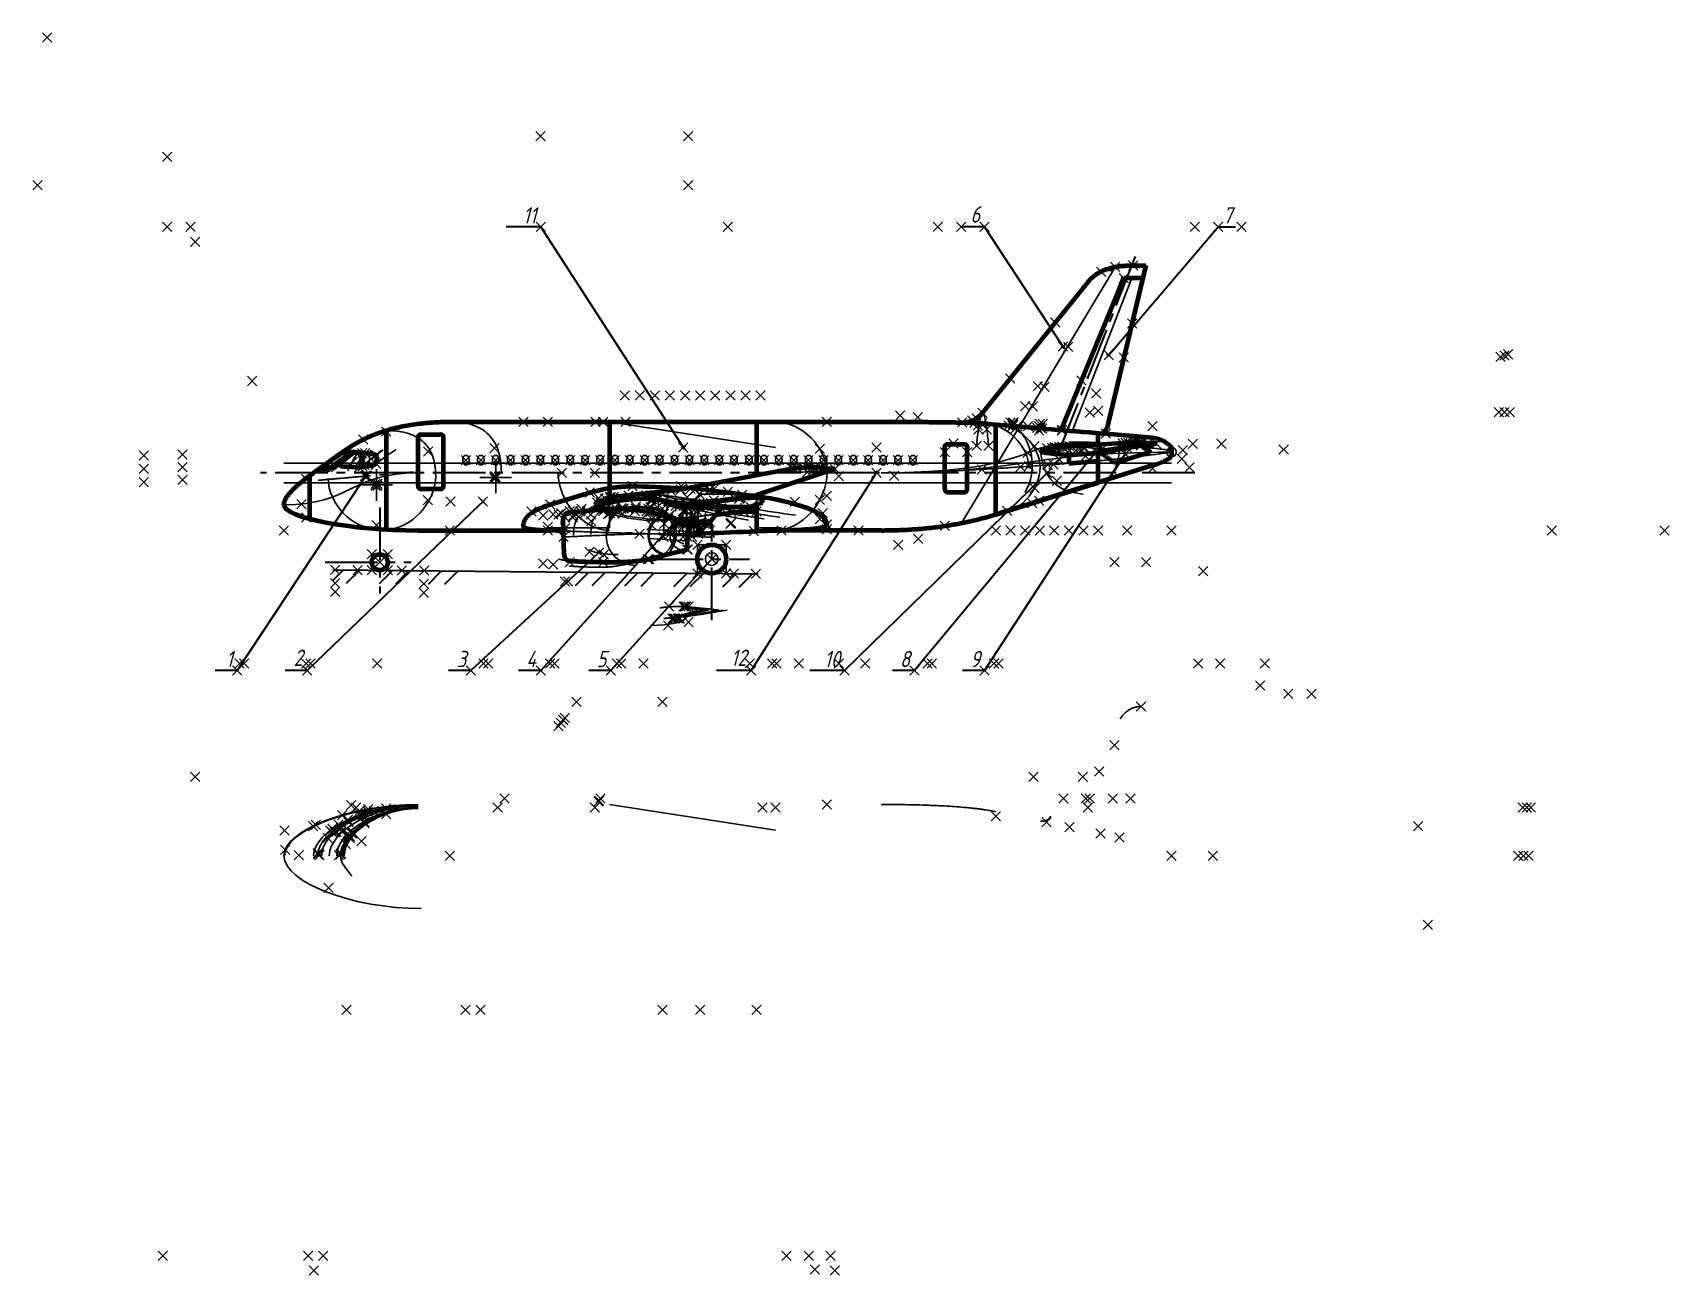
# Model space of a CAD drawing. Header units: inches. Extents: x -54 to 297, y -160 to 107.
import ezdxf
from ezdxf import colors
from ezdxf.entities.mleader import LeaderData, LeaderLine
from ezdxf.math import Vec2, Vec3

# ---------------------------------------------------------------- set-up
doc = ezdxf.new("R2010")
doc.units = ezdxf.units.IN
doc.header["$MEASUREMENT"] = 0
doc.header["$PDMODE"] = 3
doc.header["$PDSIZE"] = -1
doc.linetypes.add('CENTER2', pattern=[1.125, 0.75, -0.125, 0.125, -0.125])
for name, color, linetype, plot in [('__Layer1__', 1, 'Continuous', False), ('__Layer2__', 2, 'Continuous', False), ('__Layer3__', 3, 'Continuous', False), ('__Layer4__', 4, 'Continuous', False), ('__Layer5__', 6, 'Continuous', False), ('__Layer6__', 7, 'Continuous', False)]:
    doc.layers.add(name, color=color, linetype=linetype, plot=plot)
doc.layers.add('Layer4', color=4, linetype='Continuous', lineweight=30)
doc.layers.add('Layer5', color=6, linetype='Continuous', lineweight=70)
doc.styles.add('style1', font='gost.shx', dxfattribs={"oblique": 15, "height": 3.5})

# ---------------------------------------------------------------- blocks, each defined once
blk = doc.blocks.new('*U22')
at = {"layer": 'Layer4', "color": 0, "linetype": 'CENTER2', "ltscale": 15, "transparency": 16777216}
blk.add_line((100, 0), (-100, 0), dxfattribs=at)
blk = doc.blocks.new('108_121_120_119_117_116_113_75_45__33__26_1__22__18__Drawing1__201910110942\xa0— копия__201910111819\xa0— копия 11')
at = {"layer": 'Layer4'}
for p, q in [((-1.5, 0), (0.5, 0)), ((0, 0.5), (0, -0.5))]:
    blk.add_line(p, q, dxfattribs=at)
blk = doc.blocks.new('*U23')
at = {"layer": 'Layer4', "color": 0, "linetype": 'CENTER2', "ltscale": 15, "transparency": 16777216}
blk.add_line((-10.18, -0.89), (10.18, 0.89), dxfattribs=at)
blk = doc.blocks.new('*U24')
at = {"layer": 'Layer4', "color": 0, "linetype": 'CENTER2', "ltscale": 15, "transparency": 16777216}
blk.add_line((0, 11.71), (0, -6.71), dxfattribs=at)
blk = doc.blocks.new('*U25')
at = {"layer": 'Layer4', "color": 0, "linetype": 'CENTER2', "ltscale": 15, "transparency": 16777216}
blk.add_line((-11.71, 0), (6.71, 0), dxfattribs=at)
blk = doc.blocks.new('*U26')
at = {"layer": 'Layer4', "color": 0, "linetype": 'CENTER2', "ltscale": 15, "transparency": 16777216}
blk.add_line((0, -13.08), (0, 8.08), dxfattribs=at)
blk = doc.blocks.new('*U27')
at = {"layer": 'Layer4', "color": 0, "linetype": 'CENTER2', "ltscale": 15, "transparency": 16777216}
blk.add_line((-13.08, 0), (8.08, 0), dxfattribs=at)
blk = doc.blocks.new('*U28')
at = {"layer": 'Layer4', "color": 0, "linetype": 'CENTER2', "ltscale": 15, "transparency": 16777216}
blk.add_line((-8.19, -20.96), (8.19, 20.96), dxfattribs=at)
blk = doc.blocks.new('*U29')
at = {"layer": 'Layer4', "color": 0, "linetype": 'CENTER2', "ltscale": 15, "transparency": 16777216}
blk.add_line((9.26, 1.44), (-9.26, -1.44), dxfattribs=at)
blk = doc.blocks.new('*U30')
at = {"layer": 'Layer4', "color": 0, "linetype": 'CENTER2', "ltscale": 15, "transparency": 16777216}
blk.add_line((9.11, -0.5), (-9.11, 0.5), dxfattribs=at)

msp = doc.modelspace()

# ---------------------------------------------------------------- hatches: boundary and pattern name
at = {"layer": 'Layer4'}
h = msp.add_hatch(dxfattribs=at)
h.set_pattern_fill('GOST_GLASS', color=256, scale=0.76)
h.set_pattern_definition([(45, (0, 0), (6.4488, -7e-16), [3.8, -5.32]), (45, (1.612, 0), (6.4488, -7e-16), [1.52, -7.6]), (45, (0, 1.612), (6.4488, -7e-16), [1.52, -7.6])])
edge = h.paths.add_edge_path()
edge.add_spline(control_points=[(11.23, 13.88), (11.56, 14.2), (12.5, 15.12), (13.48, 16), (14.12, 16.56)], knot_values=[0.890046, 0.890046, 0.890046, 0.890046, 1.547733, 2.744809, 2.744809, 2.744809, 2.744809], degree=3, periodic=0)
edge.add_spline(control_points=[(14.12, 16.56), (14.18, 16.65), (14.3, 16.85), (14.04, 16.86), (13.9, 16.87)], knot_values=[0, 0, 0, 0, 0.343523, 0.729235, 0.729235, 0.729235, 0.729235], degree=3, periodic=0)
edge.add_spline(control_points=[(13.9, 16.87), (13.65, 16.84), (13.01, 16.75), (12.48, 16.58), (12.15, 16.47)], knot_values=[0.453515, 0.453515, 0.453515, 0.453515, 1.008629, 1.867633, 1.867633, 1.867633, 1.867633], degree=3, periodic=0)
edge.add_spline(control_points=[(12.15, 16.47), (12.13, 16.46), (12.07, 16.43), (11.88, 16.3), (11.75, 16.2)], knot_values=[0, 0, 0, 0, 0.195764, 0.633423, 0.633423, 0.633423, 0.633423], degree=3, periodic=0)
edge.add_spline(control_points=[(11.75, 16.2), (11.08, 15.72), (9.72, 14.75), (8.34, 13.76), (7.64, 13.27)], knot_values=[0.662938, 0.662938, 0.662938, 0.662938, 1.740042, 2.81465, 2.81465, 2.81465, 2.81465], degree=3, periodic=0)
edge.add_line((7.64, 13.27), (7.4, 13.09))
edge.add_spline(control_points=[(7.5, 13.17), (7.42, 13.11), (7.3, 13.02), (7.26, 12.97), (7.24, 12.95)], knot_values=[0.161047, 0.161047, 0.161047, 0.161047, 0.441314, 0.66475, 0.66475, 0.66475, 0.66475], degree=3, periodic=0)
edge.add_spline(control_points=[(7.24, 12.95), (7.28, 12.95), (7.44, 12.96), (7.75, 12.98), (7.97, 12.99)], knot_values=[0.094123, 0.094123, 0.094123, 0.094123, 0.378273, 1.031145, 1.031145, 1.031145, 1.031145], degree=3, periodic=0)
edge.add_spline(control_points=[(7.97, 12.99), (8.41, 13.11), (9.3, 13.35), (10.36, 13.56), (10.9, 13.67)], knot_values=[0.098434, 0.098434, 0.098434, 0.098434, 1.111224, 2.146381, 2.146381, 2.146381, 2.146381], degree=3, periodic=0)
edge.add_spline(control_points=[(10.9, 13.67), (10.95, 13.69), (11.07, 13.74), (11.18, 13.83), (11.23, 13.88)], knot_values=[0, 0, 0, 0, 0.298428, 0.615159, 0.615159, 0.615159, 0.615159], degree=3, periodic=0)
edge = h.paths.add_edge_path()
edge.add_spline(control_points=[(16.26, 13.81), (16.33, 14.22), (16.48, 15.01), (16.69, 15.8), (16.8, 16.19)], knot_values=[0.544972, 0.544972, 0.544972, 0.544972, 1.257167, 1.958203, 1.958203, 1.958203, 1.958203], degree=3, periodic=0)
edge.add_spline(control_points=[(16.8, 16.19), (16.81, 16.32), (16.81, 16.58), (16.57, 16.67), (16.45, 16.71)], knot_values=[0, 0, 0, 0, 1, 2, 2, 2, 2], degree=3, periodic=0)
edge.add_spline(control_points=[(16.45, 16.71), (15.91, 16.76), (15.39, 16.78), (14.88, 16.8)], knot_values=[0.096982, 0.096982, 0.096982, 0.096982, 1.002992, 1.002992, 1.002992, 1.002992], degree=3, periodic=0)
edge.add_spline(control_points=[(14.88, 16.8), (14.82, 16.79), (14.68, 16.77), (14.56, 16.66), (14.5, 16.61)], knot_values=[0, 0, 0, 0, 0.307674, 0.64551, 0.64551, 0.64551, 0.64551], degree=3, periodic=0)
edge.add_spline(control_points=[(14.5, 16.61), (13.86, 16.03), (13.12, 15.36), (12.41, 14.66), (12.31, 14.56)], knot_values=[1.326017, 1.326017, 1.326017, 1.326017, 2.538159, 2.745411, 2.745411, 2.745411, 2.745411], degree=3, periodic=0)
edge.add_spline(control_points=[(12.31, 14.56), (12.15, 14.35), (11.88, 14), (12.08, 13.8), (12.16, 13.71)], knot_values=[0, 0, 0, 0, 0.552374, 0.945741, 0.945741, 0.945741, 0.945741], degree=3, periodic=0)
edge.add_spline(control_points=[(12.16, 13.71), (12.82, 13.7), (14.11, 13.67), (15.25, 13.54), (15.81, 13.48)], knot_values=[0.356319, 0.356319, 0.356319, 0.356319, 1.379758, 2.395766, 2.395766, 2.395766, 2.395766], degree=3, periodic=0)
edge.add_spline(control_points=[(15.81, 13.48), (15.92, 13.49), (16.14, 13.51), (16.22, 13.71), (16.26, 13.81)], knot_values=[0, 0, 0, 0, 1, 2, 2, 2, 2], degree=3, periodic=0)
edge = h.paths.add_edge_path()
edge.add_spline(control_points=[(19.82, 15.87), (19.8, 15.97), (19.76, 16.16), (19.57, 16.23), (19.48, 16.27)], knot_values=[0, 0, 0, 0, 1, 2, 2, 2, 2], degree=3, periodic=0)
edge.add_spline(control_points=[(19.48, 16.27), (18.86, 16.38), (18.25, 16.49), (17.66, 16.57)], knot_values=[1.65389, 1.65389, 1.65389, 1.65389, 2.569735, 2.569735, 2.569735, 2.569735], degree=3, periodic=0)
edge.add_spline(control_points=[(17.66, 16.57), (17.55, 16.56), (17.35, 16.55), (17.25, 16.37), (17.2, 16.27)], knot_values=[0, 0, 0, 0, 1, 2, 2, 2, 2], degree=3, periodic=0)
edge.add_spline(control_points=[(17.2, 16.27), (17.09, 15.86), (16.9, 15.13), (16.76, 14.39), (16.71, 14.06)], knot_values=[0.678222, 0.678222, 0.678222, 0.678222, 1.42059, 1.996456, 1.996456, 1.996456, 1.996456], degree=3, periodic=0)
edge.add_spline(control_points=[(16.71, 14.06), (16.73, 13.92), (16.77, 13.63), (17.06, 13.6), (17.2, 13.59)], knot_values=[0, 0, 0, 0, 1, 2, 2, 2, 2], degree=3, periodic=0)
edge.add_spline(control_points=[(17.2, 13.59), (17.53, 13.67), (18.29, 13.85), (19.06, 14.03), (19.5, 14.13)], knot_values=[0.412833, 0.412833, 0.412833, 0.412833, 1.08937, 1.982379, 1.982379, 1.982379, 1.982379], degree=3, periodic=0)
edge.add_spline(control_points=[(19.5, 14.13), (19.59, 14.17), (19.77, 14.25), (19.8, 14.44), (19.82, 14.53)], knot_values=[0, 0, 0, 0, 1, 2, 2, 2, 2], degree=3, periodic=0)
edge.add_line((19.82, 14.53), (19.82, 15.87))
h = msp.add_hatch(dxfattribs=at)
h.set_pattern_fill('ANSI32', color=256, scale=20)
h.paths.add_polyline_path([(40.5, -8.74), (10.49, -8.45), (10.46, -11.3), (40.48, -11.59)])
h = msp.add_hatch(dxfattribs=at)
h.set_pattern_fill('ANSI32', color=256, scale=20)
h.paths.add_polyline_path([(101.55, -9.32), (61.55, -8.94), (61.53, -11.79), (101.53, -12.17)])

# ---------------------------------------------------------------- linework, layer by layer
at = {"layer": '__Layer1__'}
for p, q in [((168.18, 17.94), (169.5, 18.03)), ((19.82, 16.21), (19.82, 14.2)), ((45.34, 14.74), (45.34, 7.96)), ((41.94, 11.35), (48.73, 11.35)), ((69.71, 7.06), (69.71, 0.53)), ((89.48, 7.75), (101.23, 7.75)), ((69.77, 3.65), (70.6, 3.82)), ((87.34, 6.65), (88.14, 6.65)), ((56.49, 0.53), (56.49, 0)), ((106.52, 0), (106.52, 0.53))]:
    msp.add_line(p, q, dxfattribs=at)
for centre, radius, start, end in [((75.36, -1.14), 6.37, 90, 270), ((86.44, -1.23), 3.05, 356.8779, 176.8779)]:
    msp.add_arc(centre, radius, start, end, dxfattribs=at)
for points, degree in [([(35.54, 23.24), (46.55, 23.24), (46.55, 12.3)], 2), ([(161.92, 17.09), (161.92, 17.51), (165.05, 17.94), (168.18, 17.94)], 3), ([(179, 18.43), (179.95, 18.51), (181.24, 18.54)], 2), ([(14.72, 16.81), (15.44, 16.78), (16.16, 16.75), (16.94, 16.66)], 3), ([(17.3, 16.62), (18.1, 16.52), (18.96, 16.36), (19.82, 16.21)], 3), ([(38.27, 15.04), (38.27, 14.01), (38.96, 14.01)], 2), ([(39.64, 15.04), (39.64, 16.06), (38.96, 16.06)], 2), ([(41.46, 15.04), (41.46, 14.01), (42.15, 14.01)], 2), ([(42.83, 15.04), (42.83, 16.06), (42.15, 16.06)], 2), ([(44.65, 15.04), (44.65, 14.01), (45.34, 14.01)], 2), ([(46.02, 15.04), (46.02, 16.06), (45.34, 16.06)], 2), ([(47.84, 15.04), (47.84, 16.06), (48.53, 16.06)], 2), ([(49.21, 15.04), (49.21, 14.01), (48.53, 14.01)], 2), ([(51.03, 15.04), (51.03, 16.06), (51.71, 16.06)], 2), ([(52.4, 15.04), (52.4, 14.01), (51.71, 14.01)], 2), ([(54.22, 15.04), (54.22, 16.06), (54.9, 16.06)], 2), ([(55.59, 15.04), (55.59, 14.01), (54.9, 14.01)], 2), ([(57.41, 15.04), (57.41, 14.01), (58.09, 14.01)], 2), ([(58.78, 15.04), (58.78, 16.06), (58.09, 16.06)], 2), ([(60.6, 15.04), (60.6, 14.01), (61.28, 14.01)], 2), ([(61.97, 15.04), (61.97, 16.06), (61.28, 16.06)], 2), ([(63.79, 15.04), (63.79, 14.01), (64.47, 14.01)], 2), ([(65.16, 15.04), (65.16, 16.06), (64.47, 16.06)], 2), ([(66.98, 15.04), (66.98, 14.01), (67.66, 14.01)], 2), ([(68.35, 15.04), (68.35, 16.06), (67.66, 16.06)], 2), ([(70.17, 15.04), (70.17, 14.01), (70.85, 14.01)], 2), ([(71.53, 15.04), (71.53, 16.06), (70.85, 16.06)], 2), ([(73.36, 15.04), (73.36, 16.06), (74.04, 16.06)], 2), ([(74.72, 15.04), (74.72, 14.01), (74.04, 14.01)], 2), ([(76.55, 15.04), (76.55, 16.06), (77.23, 16.06)], 2), ([(77.91, 15.04), (77.91, 14.01), (77.23, 14.01)], 2), ([(79.74, 15.04), (79.74, 16.06), (80.42, 16.06)], 2), ([(81.1, 15.04), (81.1, 14.01), (80.42, 14.01)], 2), ([(82.93, 15.04), (82.93, 16.06), (83.61, 16.06)], 2), ([(84.29, 15.04), (84.29, 14.01), (83.61, 14.01)], 2), ([(86.12, 15.04), (86.12, 16.06), (86.8, 16.06)], 2), ([(87.48, 15.04), (87.48, 14.01), (86.8, 14.01)], 2), ([(89.3, 15.04), (89.3, 16.06), (89.99, 16.06)], 2), ([(90.67, 15.04), (90.67, 14.01), (89.99, 14.01)], 2), ([(92.49, 15.04), (92.49, 16.06), (93.18, 16.06)], 2), ([(93.86, 15.04), (93.86, 14.01), (93.18, 14.01)], 2), ([(95.68, 15.04), (95.68, 16.06), (96.37, 16.06)], 2), ([(97.05, 15.04), (97.05, 14.01), (96.37, 14.01)], 2), ([(98.87, 15.04), (98.87, 14.01), (99.56, 14.01)], 2), ([(100.24, 15.04), (100.24, 16.06), (99.56, 16.06)], 2), ([(102.06, 15.04), (102.06, 14.01), (102.75, 14.01)], 2), ([(103.43, 15.04), (103.43, 16.06), (102.75, 16.06)], 2), ([(105.25, 15.04), (105.25, 14.01), (105.94, 14.01)], 2), ([(106.62, 15.04), (106.62, 16.06), (105.94, 16.06)], 2), ([(108.44, 15.04), (108.44, 14.01), (109.12, 14.01)], 2), ([(109.81, 15.04), (109.81, 16.06), (109.12, 16.06)], 2), ([(111.63, 15.04), (111.63, 14.01), (112.31, 14.01)], 2), ([(113, 15.04), (113, 16.06), (112.31, 16.06)], 2), ([(114.82, 15.04), (114.82, 14.01), (115.5, 14.01)], 2), ([(116.19, 15.04), (116.19, 16.06), (115.5, 16.06)], 2), ([(118.01, 15.04), (118.01, 16.06), (118.69, 16.06)], 2), ([(119.38, 15.04), (119.38, 14.01), (118.69, 14.01)], 2), ([(121.2, 15.04), (121.2, 14.01), (121.88, 14.01)], 2), ([(122.57, 15.04), (122.57, 16.06), (121.88, 16.06)], 2), ([(124.39, 15.04), (124.39, 14.01), (125.07, 14.01)], 2), ([(125.76, 15.04), (125.76, 16.06), (125.07, 16.06)], 2), ([(127.58, 15.04), (127.58, 14.01), (128.26, 14.01)], 2), ([(127.87, 12.3), (158.94, 12.3), (158.94, 16.74), (190, 16.74)], 3), ([(128.94, 15.04), (128.94, 16.06), (128.26, 16.06)], 2), ([(130.77, 15.04), (130.77, 14.01), (131.45, 14.01)], 2), ([(132.13, 15.04), (132.13, 16.06), (131.45, 16.06)], 2), ([(133.96, 15.04), (133.96, 14.01), (134.64, 14.01)], 2), ([(135.32, 15.04), (135.32, 16.06), (134.64, 16.06)], 2), ([(163.04, 17.17), (163.04, 16.75), (166, 16.34), (168.96, 16.34)], 3), ([(107.61, 12.88), (107.61, 13.17), (109.99, 13.46), (112.37, 13.46)], 3), ([(110.35, 12.45), (112.01, 12.45), (115.33, 12.88), (116.99, 12.88)], 3), ([(113.65, 13.17), (115.52, 13.19), (117.93, 13.19)], 2), ([(152.41, 3.42), (157.14, 3.42), (161.87, 8.48), (161.87, 13.54)], 3), ([(66.54, 5.88), (66.6, 7.06), (74, 7.83), (81.33, 7.42)], 3), ([(69.77, 7.07), (70.22, 7.14), (70.72, 7.2), (71.24, 7.25)], 3), ([(78.53, 7.41), (78.51, 6.62), (82.81, 5.75), (87.12, 5.66)], 3), ([(81.01, 7.73), (81, 7.09), (84.99, 6.43), (88.98, 6.4)], 3), ([(89.13, 8.91), (92.13, 8.88), (101.14, 7.58)], 2), ([(78.12, 2.12), (83.83, 1.79), (95.43, 4.25), (101.14, 3.93)], 3), ([(78.52, 5.01), (80.58, 4.26), (86.6, 1.63)], 2), ([(101.14, 6.85), (97.57, 6.93), (90.38, 5.46), (86.81, 5.54)], 3), ([(68.35, -6.83), (61.17, -6.83), (58.78, -6.15)], 2), ([(65.42, -4.05), (65.42, -4.61), (68.49, -5.18), (71.56, -5.18)], 3), ([(81.35, -18.85), (83.46, -18.85), (89.78, -17.07)], 2), ([(84.46, -16.31), (85.79, -16.31), (89.78, -17.07)], 2), ([(0.14, -69.71), (0.14, -64.27), (14.42, -58.83), (28.7, -58.83)], 3), ([(0, -69.71), (0, -75.35), (14.69, -80.99), (29.39, -80.99)], 3)]:
    msp.add_open_spline(points, degree=degree, dxfattribs=at)
for points, knots in [([(7.19, 12.95), (8.04, 13.55), (9.7, 14.74), (11.32, 15.89), (12.11, 16.46)], [0.431942, 0.431942, 0.431942, 0.431942, 1.737546, 3.008217, 3.008217, 3.008217, 3.008217]), ([(11.05, 13.7), (11.44, 14.08), (12.57, 15.19), (13.76, 16.25), (14.54, 16.94)], [0.768162, 0.768162, 0.768162, 0.768162, 1.547733, 3.008998, 3.008998, 3.008998, 3.008998]), ([(11.47, 13.72), (11.85, 14.1), (12.9, 15.16), (14.01, 16.17), (14.72, 16.81)], [0.76191, 0.76191, 0.76191, 0.76191, 1.533269, 2.887011, 2.887011, 2.887011, 2.887011]), ([(16.2, 13.43), (16.29, 13.96), (16.48, 15.05), (16.78, 16.12), (16.94, 16.66)], [0.317773, 0.317773, 0.317773, 0.317773, 1.257167, 2.241722, 2.241722, 2.241722, 2.241722]), ([(16.61, 13.45), (16.69, 13.98), (16.87, 15.04), (17.15, 16.09), (17.3, 16.62)], [0.318693, 0.318693, 0.318693, 0.318693, 1.254088, 2.203796, 2.203796, 2.203796, 2.203796]), ([(78.46, 3.9), (79.68, 3.36), (81.92, 2.38), (84.63, 1.93), (85.89, 1.74)], [0, 0, 0, 0, 1, 1.840681, 1.840681, 1.840681, 1.840681])]:
    msp.add_open_spline(points, degree=3, knots=knots, dxfattribs=at)
for points in [[(14.54, 16.94), (13.16, 16.75), (12.11, 16.46)], [(16.61, 13.45), (18.19, 13.82), (19.82, 14.2)], [(161.92, 17.09), (163.04, 17.17), (164.16, 17.22)], [(7.19, 12.95), (7.39, 12.96), (7.97, 12.99)], [(11.05, 13.7), (9.33, 13.34), (7.97, 12.99)], [(11.47, 13.72), (14.07, 13.64), (16.2, 13.43)], [(45.34, 11.64), (45.19, 11.6), (45.08, 11.5), (45.04, 11.35)], [(45.63, 11.35), (45.59, 11.2), (45.48, 11.09), (45.34, 11.05)], [(19.53, 9.73), (19.61, 9.93), (19.82, 10.02)], [(19.82, 9.44), (20.03, 9.52), (20.11, 9.73)], [(83.86, 4.1), (83.83, 5.24), (83.8, 6.37)], [(87.4, -1.37), (87.18, 1.37), (87.11, 4.1)], [(89.76, 4.1), (90.42, 5.24), (91.07, 6.37)], [(78.11, -1.01), (78.67, 1.1), (80.18, 2.65), (82.26, 3.21)], [(11.47, -64.18), (13.84, -62.5), (16.2, -61.19)], [(14.72, -64.99), (17.27, -62.67), (19.82, -61.03)], [(7.97, -67.12), (9.33, -65.83), (11.05, -64.53)], [(14.54, -74.02), (12.11, -69.71), (14.54, -65.4)]]:
    msp.add_spline(points, degree=3, dxfattribs=at)
for p in [(-50.67, 105.56), (54.89, 84.44), (86.56, 84.44), (-52.78, 73.89), (86.56, 73.89), (-25, 65), (-20, 65), (177.96, 56.4), (181.57, 44.32), (167.88, 39.31), (262.08, 37.69), (179.82, 37.03), (260.41, 37.17), (261.25, 37.43), (162.82, 30.76), (72.94, 28.88), (76.17, 28.88), (79.4, 28.88), (82.64, 28.88), (85.87, 28.88), (89.1, 28.88), (92.33, 28.88), (95.56, 28.88), (98.79, 28.88), (102.02, 28.88), (131.92, 24.61), (135.72, 24.27), (149.55, 25.14), (160.29, 26.49), (174.28, 25.58), (260.06, 25.29), (261.25, 25.29), (262.45, 25.29), (51.26, 23.24), (56.49, 23.24), (66.72, 23.24), (68.35, 23.24), (73.13, 23.24), (116.19, 23.24), (145.17, 23.1), (147.36, 23.5), (156.05, 23), (156.16, 23), (185.9, 22.33), (16.75, 16.53), (16.99, 19.46), (141.47, 16.74), (146.26, 16.74), (159.2, 16.58), (163.39, 17.6), (164.98, 17.8), (166.58, 17.91), (174.82, 17.09), (174.82, 16.67), (181.24, 18.54), (182.51, 18.78), (183.47, 18.43), (183.47, 18.16), (183.68, 18.68), (184.84, 18.56), (192.4, 17.19), (194.55, 18.5), (200.7, 18.51), (214.01, 17.33), (-30, 16.01), (-30, 13.17), (-21.7, 16.21), (-21.7, 13.5), (16.11, 13.55), (38.96, 15.04), (42.15, 15.04), (45.34, 15.04), (48.53, 15.04), (51.71, 15.04), (54.9, 15.04), (58.09, 15.04), (61.28, 15.04), (64.47, 15.04), (67.66, 15.04), (70.85, 15.04), (74.04, 15.04), (77.23, 15.04), (80.42, 15.04), (83.61, 15.04), (86.8, 15.04), (89.99, 15.04), (93.18, 15.04), (96.37, 15.04), (99.56, 15.04), (102.75, 15.04), (105.94, 15.04), (109.12, 15.04), (112.31, 15.04), (113.65, 13.17), (115.5, 15.04), (118.69, 15.04), (121.88, 15.04), (125.07, 15.04), (128.26, 15.04), (131.45, 15.04), (134.64, 15.04), (149.39, 13.06), (157.66, 13.59), (159.48, 13.71), (163.51, 14.01), (164.74, 14.1), (180.06, 16.31), (185.9, 13.21), (192.22, 15.3), (193.85, 13.49), (-30, 10.33), (-21.7, 10.79), (17.53, 11.64), (19.61, 9.93), (19.61, 9.52), (20.03, 9.93), (20.03, 9.52), (45.08, 11.5), (45.08, 11.2), (45.19, 11.6), (45.19, 11.09), (118.75, 11.62), (130.62, 11.64), (65.48, 8.07), (67.78, 6.04), (68.8, 6.79), (74.6, 9.45), (78.6, 6.22), (80.09, 6.65), (85, 9.45), (86.31, 7.14), (87.96, 8.68), (91.25, 8.68), (92.02, 6.37), (92.13, 8.88), (98.1, 7.6), (101.79, 6.92), (114.73, 6.54), (116.19, 7.39), (161.67, 6.31), (3.74, 5.64), (57.01, 5.53), (68.8, 4.63), (72.46, 3.57), (72.73, 4.66), (75.08, 4.13), (75.36, 5.13), (77.71, 3.57), (77.98, 4.66), (78.52, 4.9), (80.58, 4.26), (81.35, 3.55), (82.5, 3.13), (83.83, 5.24), (84.7, 5.22), (87.11, 4.1), (88.06, 5.05), (90.42, 5.24), (95.43, 4.25), (115.33, 3.67), (154.85, 4.18), (160.14, 5.83), (0, 0), (19.82, 1.12), (35.54, 0), (82.67, -0.78), (83.83, 1.79), (85.89, 1.78), (86.59, 1.54), (87.18, 1.37), (87.36, 1.29), (91.17, 1.72), (95.62, 1.37), (123.02, 0), (141.5, 0.95), (180.5, 0), (190, 0), (295.56, 0), (87.4, -1.37), (88.51, -3.08), (94.66, -3.08), (131.46, -3.13), (135.75, -1.79), (18.79, -5.13), (20.5, -6.83), (22.21, -5.13), (65.42, -4.61), (68.49, -5.18), (91.58, -6.15), (10.96, -11.3), (10.99, -8.45), (18.79, -8.54), (22.21, -8.54), (29.96, -11.48), (29.99, -8.63), (88.51, -9.23), (94.66, -9.23), (101.05, -9.32), (10.94, -13.2), (29.94, -13.38), (83.18, -18.85), (83.46, -18.85), (83.73, -18.85), (84.28, -18.85), (84.51, -18.85), (84.74, -18.85), (-8.55, -28.5), (5.7, -28.5), (19.95, -28.5), (72.2, -28.5), (76.95, -28.5), (-10, -30), (5, -30), (40, -30), (55, -30), (70, -30), (100, -30), (120, -30), (135, -30), (150, -30), (215, -35), (220, -35), (62.65, -36.72), (59.27, -41.25), (59.75, -40.61), (59.8, -40.54), (60.11, -40.12), (160.44, -52.78), (171, -52.78), (14.42, -58.83), (15.43, -59.36), (16.19, -60.03), (18, -59.67), (18.13, -60.31), (19.26, -60.15), (45.75, -59.36), (47.2, -57.42), (67.48, -57.89), (67.78, -57.42), (105.25, -59.36), (166.86, -57.42), (171.65, -57.42), (172.07, -59.36), (172.48, -57.42), (177.47, -57.42), (181.24, -57.42), (265.19, -59.36), (266.05, -59.36), (266.91, -59.36), (6.23, -63.33), (6.85, -63.03), (10.37, -63.91), (12, -64.03), (12.16, -63.67), (12.46, -60.97), (13.67, -62.01), (16.11, -60.98), (16.53, -60.83), (16.72, -61.22), (17.2, -61.03), (163.24, -62.52), (168.18, -63.55), (242.78, -63.33), (0.14, -64.27), (9.9, -64.24), (10.25, -64.57), (10.9, -64.64), (10.97, -64.6), (11.23, -64.58), (12.31, -64.39), (13.64, -64.94), (13.83, -65.57), (13.9, -65.24), (14.12, -65.9), (14.21, -65.57), (14.5, -64.94), (14.84, -64.87), (14.88, -64.83), (174.82, -64.94), (178.9, -65.79), (0.26, -68.42), (7.24, -69.1), (7.31, -69.4), (7.64, -69.57), (11.75, -69.57), (12.08, -69.4), (12.15, -69.23), (35.54, -69.71), (264.21, -69.71), (265.32, -69.71), (266.43, -69.71), (244.89, -84.44), (13.4, -102.7), (38.84, -102.7), (42.07, -102.7), (-25.92, -155.38), (5.17, -155.38), (6.4, -158.51), (8.41, -155.38)]:
    msp.add_point(p, dxfattribs=at)
at = {"layer": '__Layer2__'}
for p, q in [((177.94, 56.39), (145.03, 1.56)), ((152.41, 22.79), (174.28, 20.85)), ((19.82, 13.12), (19.82, 6.33)), ((16.43, 9.73), (23.21, 9.73)), ((88.14, 6.65), (89.48, 7.75)), ((101.23, 7.75), (101.23, 0.53)), ((80.21, 4.1), (80.21, 6.37))]:
    msp.add_line(p, q, dxfattribs=at)
msp.add_circle((91.58, -6.15), 1.37, dxfattribs=at)
for centre, radius in [((82.32, -1.01), 4.39), ((82.32, -1.01), 4.12), ((85.73, -1.19), 3.09), ((85.77, -0.43), 2.37)]:
    msp.add_arc(centre, radius, 86.8779, 266.8779, dxfattribs=at)
for points in [[(148.29, 18.13), (148.65, 21.63), (149.55, 25.14), (150.46, 21.63), (150.82, 18.13)], [(6.36, 12.35), (9.72, 14.75), (12.92, 17.03)], [(6.38, 12.35), (9.74, 14.75), (12.93, 17.03)], [(6.4, 12.35), (9.75, 14.75), (12.95, 17.03)], [(6.56, 12.36), (9.89, 14.75), (13.08, 17.04)], [(7.15, 12.39), (10.42, 14.78), (13.57, 17.05)], [(8.14, 12.45), (11.3, 14.81), (14.39, 17.07)], [(8.38, 12.46), (11.52, 14.82), (14.59, 17.07)], [(9.05, 12.5), (12.12, 14.84), (15.15, 17.09)], [(9.49, 12.52), (12.51, 14.86), (15.51, 17.09)], [(10.2, 12.56), (13.14, 14.88), (16.11, 17.11)], [(13.67, 12.75), (14.72, 14.95), (16.08, 17.11)], [(15.99, 12.88), (18.39, 15.09), (21.22, 17.23)], [(18.13, 13), (18.29, 15.09), (18.54, 17.17)], [(18.69, 13.03), (20.92, 15.19), (24.02, 17.3)], [(161.92, 17.09), (163.15, 12.41), (166.5, 8.99), (171.07, 7.74)], [(178.9, 17.09), (177.85, 13.09), (174.98, 10.16), (171.07, 9.09)], [(45.04, 11.35), (45.08, 11.2), (45.19, 11.09), (45.34, 11.05)], [(45.34, 11.64), (45.48, 11.6), (45.59, 11.5), (45.63, 11.35)], [(19.53, 9.73), (19.61, 9.52), (19.82, 9.44)], [(20.11, 9.73), (20.03, 9.93), (19.82, 10.02)], [(76.82, 7.39), (81.35, 6.08), (99.46, 2.16)], [(72.25, 4.78), (75.36, 5.13), (78.52, 4.9)], [(72.25, 4.62), (75.36, 4.66), (78.46, 3.9)], [(78.52, 4.9), (82.56, 3.24), (85.89, 1.88)], [(81.26, -1.37), (81.39, 1.37), (81.53, 4.1)], [(85.46, -1.37), (85.36, 1.37), (85.37, 4.1)], [(86.2, 4.1), (86.23, 1.37), (86.38, -1.37)], [(87, -1.37), (87.2, 1.37), (87.37, 4.1)], [(87.75, 4.1), (87.67, 5.24), (87.59, 6.37)], [(91.73, 4.1), (91.59, 5.24), (91.47, 6.37)]]:
    msp.add_spline(points, degree=3, dxfattribs=at)
for points, degree in [([(21.87, 21.38), (32.48, 21.38), (32.48, 11.65)], 2), ([(105.25, 23.24), (110.76, 23.24), (116.27, 17.77), (116.27, 12.3)], 3), ([(149.55, 22.96), (154.53, 22.96), (159.5, 18.13), (159.5, 13.31)], 3), ([(156.08, 22.46), (160.24, 19.83), (161.51, 12.65), (158.62, 8.12)], 3), ([(127.87, 12.3), (158.66, 12.3), (158.66, 18.63), (168.03, 18.63)], 3), ([(164.16, 17.22), (164.16, 17.63), (166.83, 18.03), (169.5, 18.03)], 3), ([(179, 18.43), (179, 18.23), (180.17, 18.03), (181.34, 18.03)], 3), ([(181.34, 18.83), (182.4, 18.9), (183.47, 18.77), (183.47, 18.57)], 3), ([(168.03, 14.35), (179.02, 15.21), (190, 16.74)], 2), ([(19.82, 0.33), (14.65, 0.33), (9.48, 5.73), (9.48, 11.13)], 3), ([(107.61, 12.88), (107.61, 12.66), (108.98, 12.45), (110.35, 12.45)], 3), ([(112.37, 13.46), (113.53, 13.46), (116.99, 12.88)], 2), ([(67.48, 6), (67.54, 7.15), (74.72, 7.9), (81.84, 7.52)], 3), ([(74.6, 9.45), (85, 9.45), (116.19, 7.39), (116.19, 1.23)], 3), ([(78.84, 7.45), (78.82, 6.68), (83.08, 5.83), (87.35, 5.75)], 3), ([(81.01, 7.73), (81.01, 8.35), (85.07, 8.94), (89.13, 8.91)], 3), ([(81.33, 7.42), (83.45, 7.3), (87.34, 6.65)], 2), ([(87.12, 5.66), (90.62, 5.59), (97.64, 7.02), (101.14, 6.95)], 3), ([(88.98, 6.4), (92.02, 6.37), (98.1, 7.6), (101.14, 7.58)], 3), ([(61.97, -1.02), (61.97, 3.18), (63.69, 4.58), (68.84, 4.58)], 3), ([(65.68, -0.89), (65.68, 3.38), (67.32, 4.81), (72.25, 4.81)], 3), ([(67.48, 6), (67.4, 4.51), (73.07, 2.71), (78.83, 2.4)], 3), ([(86.5, 5.42), (90.16, 5.42), (97.48, 6.74), (101.14, 6.74)], 3), ([(91.17, 1.72), (89.65, 1.72), (88.12, 1.68), (86.6, 1.63)], 3), ([(68.35, -7.9), (71.24, -7.9), (78.21, -6.16)], 2), ([(80.5, -16.59), (82.48, -16.31), (84.46, -16.31)], 2), ([(81.35, -18.85), (83.18, -18.85), (88.68, -17.07)], 2), ([(84.46, -16.31), (85.52, -16.31), (88.68, -17.07)], 2), ([(6.35, -69.71), (6.35, -64.23), (17.53, -58.74), (28.7, -58.74)], 3), ([(7.19, -69.71), (7.19, -64.26), (17.95, -58.81), (28.7, -58.81)], 3), ([(8.03, -69.71), (8.03, -64.29), (18.37, -58.87), (28.7, -58.87)], 3), ([(9.71, -69.71), (9.71, -64.36), (19.21, -59), (28.7, -59)], 3), ([(11.31, -69.71), (11.31, -64.5), (20.01, -59.29), (28.7, -59.29)], 3), ([(12.11, -69.71), (12.11, -64.57), (20.41, -59.43), (28.7, -59.43)], 3), ([(12.51, -69.71), (12.51, -64.61), (20.61, -59.5), (28.7, -59.5)], 3), ([(12.71, -69.71), (12.71, -64.63), (20.71, -59.54), (28.7, -59.54)], 3), ([(127.87, -58.7), (144.98, -58.7), (152.41, -60.25)], 2), ([(12.91, -69.71), (12.91, -64.64), (20.81, -59.58), (28.7, -59.58)], 3)]:
    msp.add_open_spline(points, degree=degree, dxfattribs=at)
for p in [(-19, 61.75), (-6.79, 31.98), (147.86, 23.03), (148.65, 21.63), (149.55, 22.93), (150.46, 21.63), (156.02, 22.36), (157, 22.38), (161.96, 21.94), (166.62, 21.53), (175.92, 20.71), (143.35, 18.58), (148.29, 18.13), (150.82, 18.13), (165.4, 17.71), (166.76, 17.89), (168.12, 18), (171.21, 17.82), (179.54, 18.67), (180.13, 18.76), (180.73, 18.82), (182.4, 18.9), (183.47, 18.77), (183.47, 18.57), (186.74, 18.57), (17.37, 16.51), (19.73, 14.27), (113.53, 13.46), (117.93, 13.19), (171.58, 15.85), (17.31, 11.62), (17.51, 11.65), (17.56, 11.66), (17.63, 11.67), (17.7, 11.67), (17.75, 11.66), (19.82, 9.73), (45.34, 11.35), (112.01, 12.45), (115.33, 12.88), (165.43, 10.61), (78.51, 6.62), (81.35, 6.34), (97.64, 7.02), (114.71, 6.54), (61.97, 3.18), (63.69, 4.58), (65.68, 3.38), (67.32, 4.81), (68.84, 4.56), (68.99, 4.81), (72.25, 4.78), (72.25, 4.62), (75.36, 4.66), (80.18, 2.65), (81.53, 4.1), (82.56, 3.24), (82.81, 5.75), (85.37, 4.1), (86.2, 4.1), (87.67, 5.24), (90.62, 5.59), (91.59, 5.24), (93.63, 4.78), (65.74, 1.96), (78.67, 1.1), (81.39, 1.37), (84.93, 1.79), (85.36, 1.37), (85.89, 1.88), (86.23, 1.37), (86.84, 1.69), (87.2, 1.37), (90.9, 1.12), (90.95, 1.45), (152.41, 0), (155.53, 0), (158.66, 0), (161.78, 0), (164.91, 0), (168.03, 0), (171.16, 0), (174.28, 0), (271.43, 0), (81.26, -1.37), (85.46, -1.37), (86.38, -1.37), (86.44, -4.1), (78.21, -6.16), (177.79, -6.79), (184.57, -6.79), (15.74, -8.5), (25.24, -8.59), (96.3, -9.27), (196.79, -8.74), (82.48, -16.31), (85.52, -16.31), (85.79, -16.31), (86.07, -16.31), (86.62, -16.31), (82.26, -20.35), (86.6, -19.69), (105.45, -28.5), (110.2, -28.5), (209, -33.25), (81.01, -36.72), (183.47, -37.72), (177.83, -45.97), (174.53, -51.65), (66.54, -59.36), (13.84, -62.37), (13.84, -62.5), (17.27, -62.46), (17.27, -62.67), (18.21, -60.56), (152.41, -61.22), (9.33, -65.83), (3.18, -69.57), (81.01, -102.7), (107.61, -155.38)]:
    msp.add_point(p, dxfattribs=at)
at = {"layer": '__Layer3__'}
for p, q in [((166.79, 21.75), (179.53, 54.36)), ((181.39, 53.63), (168.65, 21.02)), ((69.71, 23.24), (105.25, 17.77)), ((174.79, 17.31), (183.44, 18.65)), ((183.5, 18.21), (174.86, 16.87)), ((186.74, 18.57), (183.47, 18.57)), ((0, 14.41), (190, 14.41)), ((17.31, 11.64), (17.75, 11.68)), ((17.31, 11.6), (17.75, 11.64)), ((190, 10.19), (0, 10.19)), ((78.26, 0.21), (86.5, -0.24)), ((86.39, -2.23), (78.15, -1.78)), ((88.51, -3.08), (94.66, -3.08)), ((88.51, -9.23), (88.51, -3.08)), ((94.66, -3.08), (94.66, -9.23)), ((18.79, -5.13), (22.21, -5.13)), ((18.79, -5.13), (18.79, -8.54)), ((22.21, -5.13), (22.21, -8.54)), ((69.71, -58.7), (105.25, -64.2))]:
    msp.add_line(p, q, dxfattribs=at)
msp.add_circle((190, 16.74), 1.03, dxfattribs=at)
for centre, radius, start, end in [((78.21, -0.78), 5.8, 266.8779, 86.8779), ((78.21, -0.78), 5.37, 266.8779, 86.8779), ((85.73, -1.19), 3.27, 356.8779, 176.8779), ((87.22, -1.28), 2.81, 356.8779, 176.8779)]:
    msp.add_arc(centre, radius, start, end, dxfattribs=at)
for points, degree in [([(152.41, 22.79), (157.14, 22.79), (161.87, 18.16), (161.87, 13.54)], 3), ([(168.03, 18.63), (179.02, 18.63), (190, 17.09)], 2), ([(179, 18.43), (179, 18.63), (180.17, 18.83), (181.34, 18.83)], 3), ([(127.87, 12.3), (141.87, 12.3), (168.03, 14.35)], 2), ([(0, 5.47), (14.35, 5.47), (14.35, 12.3), (28.7, 12.3)], 3), ([(21.87, 0.2), (27.18, 0.2), (32.48, 5.93), (32.48, 11.65)], 3), ([(69.71, 0), (64.2, 0), (58.7, 6.15), (58.7, 12.3)], 3), ([(105.25, 0), (110.76, 0), (116.27, 6.15), (116.27, 12.3)], 3), ([(107.61, 12.88), (108.35, 13.02), (110.63, 13.1)], 2), ([(81.33, 7.42), (86.31, 7.14), (101.14, 3.93)], 2), ([(60.97, 3.8), (76.01, 5.49), (78.5, 4.58)], 2), ([(66.54, 5.88), (66.45, 4.33), (72.24, 2.45), (78.12, 2.12)], 3), ([(77.47, 6.22), (77.47, 6.86), (78.6, 6.86)], 2), ([(83.57, 5.78), (83.57, 5.02), (84.7, 5.02)], 2), ([(86.93, 5.78), (86.93, 5.02), (88.06, 5.02)], 2), ([(90.28, 5.78), (90.28, 5.02), (91.41, 5.02)], 2), ([(97.86, 5.78), (97.86, 5.02), (98.99, 5.02)], 2), ([(82.67, -0.78), (76.13, -0.78), (56.49, 0)], 2), ([(81.35, -18.85), (83.73, -18.85), (90.88, -17.07)], 2), ([(84.46, -16.31), (86.07, -16.31), (90.88, -17.07)], 2), ([(78.46, -20.35), (82.53, -20.35), (86.6, -19.69), (86.6, -17.72)], 3), ([(0, -69.71), (0, -64.2), (14.35, -58.7), (28.7, -58.7)], 3)]:
    msp.add_open_spline(points, degree=degree, dxfattribs=at)
for points in [[(78.46, 3.9), (82.26, 2.45), (86.6, 1.63)], [(81.35, 6.34), (84.7, 5.81), (88.06, 5.63), (91.41, 5.86), (94.77, 6.2)], [(16.61, -61.03), (18.21, -60.56), (19.82, -60.15)]]:
    msp.add_spline(points, degree=3, dxfattribs=at)
for p in [(-25, 80), (55, 65), (95, 65), (140, 65), (145, 65), (150, 65), (195, 65), (200, 65), (205, 65), (174.96, 55.36), (179.78, 53.99), (165.13, 44.49), (166.75, 39.34), (176.55, 37.54), (155.47, 32.49), (161.35, 30.86), (173.89, 29.32), (148.31, 23.92), (158.65, 26.61), (172.55, 25.2), (21.87, 21.19), (30.87, 16.91), (45.07, 17.59), (85.47, 17.77), (114.71, 17.44), (126.82, 17.77), (160.64, 18.06), (164.43, 17.66), (165.93, 17.86), (167.45, 17.96), (168.18, 17.09), (174.76, 17.76), (180.64, 17.55), (181.89, 18.85), (182.44, 18.84), (182.99, 18.78), (16.6, 15.35), (16.83, 13.69), (19.72, 16.13), (108.74, 13.23), (109.19, 13.19), (109.95, 13.36), (111.16, 13.43), (4.78, 10.94), (126.82, 12.3), (163.35, 12.3), (30.8, 6.49), (35.65, 6.15), (42.6, 6.15), (69.99, 7.1), (73.76, 7.44), (77.54, 7.53), (78.82, 6.68), (82.89, 8.45), (84.96, 8.73), (87.04, 8.87), (88.98, 7.73), (94.99, 8.23), (97.48, 6.74), (97.7, 7.09), (109.36, 6.13), (160.64, 9.01), (4.78, 2.73), (52.99, 4.05), (58.78, 3.42), (61.82, 4.09), (78.46, 3.9), (83.08, 5.83), (90.16, 5.42), (90.79, 5.69), (95.54, 4.39), (82.26, 2.45), (84.12, 1.95), (85.9, 2.02), (86.61, 1.79), (87.37, 1.53), (89.12, 1.7), (67.45, -4.75), (-9.5, -28.5), (4.75, -28.5), (42.75, -28.5), (43.7, -28.5), (57, -28.5), (57.95, -28.5), (71.25, -28.5), (99.75, -28.5), (104.5, -28.5), (118.75, -28.5), (124.45, -28.5), (137.75, -28.5), (138.7, -28.5), (152, -28.5), (152.95, -28.5), (21.87, -59.58), (11.66, -63.01), (21.87, -60.75), (13.27, -67.23), (16.6, -66.55), (190, -69.71), (198.88, -69.71), (9.57, -76.55), (89.13, -102.7), (101.14, -102.7), (112.37, -155.38), (113.65, -158.27), (116.99, -155.38)]:
    msp.add_point(p, dxfattribs=at)
at = {"layer": '__Layer4__'}
for p, q in [((69.71, 0.53), (56.49, 0.53)), ((106.52, 0.53), (101.23, 0.53))]:
    msp.add_line(p, q, dxfattribs=at)
msp.add_arc((88.95, -1.37), 3.07, 356.8779, 176.8779, dxfattribs=at)
for points in [[(161.5, 22.37), (159.22, 22.31), (156.08, 22.7)], [(70.6, 3.82), (68.8, 4.63), (67.78, 6.04)], [(87.58, -1.37), (87.84, 1.37), (88.04, 4.1)], [(88.2, -1.37), (88.52, 1.37), (88.75, 4.1)], [(89.82, 0), (90.02, 1.37), (90.32, 4.1)], [(85.89, 1.78), (86.59, 1.54), (87.36, 1.29)], [(85.9, 2.02), (86.61, 1.79), (87.37, 1.53)]]:
    msp.add_spline(points, degree=3, dxfattribs=at)
for points, degree in [([(163.04, 17.17), (163.04, 17.58), (166, 17.99), (168.96, 17.99)], 3), ([(168.18, 17.94), (170.86, 17.94), (178.9, 17.09)], 2), ([(181.24, 18.54), (182.25, 18.57), (183.47, 18.57)], 2), ([(181.34, 18.83), (182.5, 18.83), (186.01, 18.43)], 2), ([(38.27, 15.04), (38.27, 16.06), (38.96, 16.06)], 2), ([(39.64, 15.04), (39.64, 14.01), (38.96, 14.01)], 2), ([(41.46, 15.04), (41.46, 16.06), (42.15, 16.06)], 2), ([(42.83, 15.04), (42.83, 14.01), (42.15, 14.01)], 2), ([(44.65, 15.04), (44.65, 16.06), (45.34, 16.06)], 2), ([(46.02, 15.04), (46.02, 14.01), (45.34, 14.01)], 2), ([(47.84, 15.04), (47.84, 14.01), (48.53, 14.01)], 2), ([(49.21, 15.04), (49.21, 16.06), (48.53, 16.06)], 2), ([(51.03, 15.04), (51.03, 14.01), (51.71, 14.01)], 2), ([(52.4, 15.04), (52.4, 16.06), (51.71, 16.06)], 2), ([(54.22, 15.04), (54.22, 14.01), (54.9, 14.01)], 2), ([(55.59, 15.04), (55.59, 16.06), (54.9, 16.06)], 2), ([(57.41, 15.04), (57.41, 16.06), (58.09, 16.06)], 2), ([(58.78, 15.04), (58.78, 14.01), (58.09, 14.01)], 2), ([(60.6, 15.04), (60.6, 16.06), (61.28, 16.06)], 2), ([(61.97, 15.04), (61.97, 14.01), (61.28, 14.01)], 2), ([(63.79, 15.04), (63.79, 16.06), (64.47, 16.06)], 2), ([(65.16, 15.04), (65.16, 14.01), (64.47, 14.01)], 2), ([(66.98, 15.04), (66.98, 16.06), (67.66, 16.06)], 2), ([(68.35, 15.04), (68.35, 14.01), (67.66, 14.01)], 2), ([(70.17, 15.04), (70.17, 16.06), (70.85, 16.06)], 2), ([(71.53, 15.04), (71.53, 14.01), (70.85, 14.01)], 2), ([(73.36, 15.04), (73.36, 14.01), (74.04, 14.01)], 2), ([(74.72, 15.04), (74.72, 16.06), (74.04, 16.06)], 2), ([(76.55, 15.04), (76.55, 14.01), (77.23, 14.01)], 2), ([(77.91, 15.04), (77.91, 16.06), (77.23, 16.06)], 2), ([(79.74, 15.04), (79.74, 14.01), (80.42, 14.01)], 2), ([(81.1, 15.04), (81.1, 16.06), (80.42, 16.06)], 2), ([(82.93, 15.04), (82.93, 14.01), (83.61, 14.01)], 2), ([(84.29, 15.04), (84.29, 16.06), (83.61, 16.06)], 2), ([(86.12, 15.04), (86.12, 14.01), (86.8, 14.01)], 2), ([(87.48, 15.04), (87.48, 16.06), (86.8, 16.06)], 2), ([(89.3, 15.04), (89.3, 14.01), (89.99, 14.01)], 2), ([(90.67, 15.04), (90.67, 16.06), (89.99, 16.06)], 2), ([(92.49, 15.04), (92.49, 14.01), (93.18, 14.01)], 2), ([(93.86, 15.04), (93.86, 16.06), (93.18, 16.06)], 2), ([(95.68, 15.04), (95.68, 14.01), (96.37, 14.01)], 2), ([(97.05, 15.04), (97.05, 16.06), (96.37, 16.06)], 2), ([(98.87, 15.04), (98.87, 16.06), (99.56, 16.06)], 2), ([(100.24, 15.04), (100.24, 14.01), (99.56, 14.01)], 2), ([(102.06, 15.04), (102.06, 16.06), (102.75, 16.06)], 2), ([(103.43, 15.04), (103.43, 14.01), (102.75, 14.01)], 2), ([(105.25, 15.04), (105.25, 16.06), (105.94, 16.06)], 2), ([(106.62, 15.04), (106.62, 14.01), (105.94, 14.01)], 2), ([(108.44, 15.04), (108.44, 16.06), (109.12, 16.06)], 2), ([(109.81, 15.04), (109.81, 14.01), (109.12, 14.01)], 2), ([(111.63, 15.04), (111.63, 16.06), (112.31, 16.06)], 2), ([(113, 15.04), (113, 14.01), (112.31, 14.01)], 2), ([(114.82, 15.04), (114.82, 16.06), (115.5, 16.06)], 2), ([(116.19, 15.04), (116.19, 14.01), (115.5, 14.01)], 2), ([(118.01, 15.04), (118.01, 14.01), (118.69, 14.01)], 2), ([(119.38, 15.04), (119.38, 16.06), (118.69, 16.06)], 2), ([(121.2, 15.04), (121.2, 16.06), (121.88, 16.06)], 2), ([(122.57, 15.04), (122.57, 14.01), (121.88, 14.01)], 2), ([(124.39, 15.04), (124.39, 16.06), (125.07, 16.06)], 2), ([(125.76, 15.04), (125.76, 14.01), (125.07, 14.01)], 2), ([(127.58, 15.04), (127.58, 16.06), (128.26, 16.06)], 2), ([(128.94, 15.04), (128.94, 14.01), (128.26, 14.01)], 2), ([(130.77, 15.04), (130.77, 16.06), (131.45, 16.06)], 2), ([(132.13, 15.04), (132.13, 14.01), (131.45, 14.01)], 2), ([(133.96, 15.04), (133.96, 16.06), (134.64, 16.06)], 2), ([(135.32, 15.04), (135.32, 14.01), (134.64, 14.01)], 2), ([(164.16, 17.22), (164.16, 16.82), (166.83, 16.41), (169.5, 16.41)], 3), ([(110.63, 13.1), (111.9, 13.14), (113.65, 13.17)], 2), ([(87.15, 5.67), (90.64, 5.6), (97.65, 7.03), (101.14, 6.96)], 3), ([(69.32, -0.8), (69.32, 3.47), (70.83, 4.9), (75.36, 4.9)], 3), ([(82.67, -0.78), (88.64, -0.78), (100.56, -0.14), (106.52, 0)], 3), ([(81.35, -18.85), (84.28, -18.85), (93.08, -17.07)], 2), ([(84.46, -16.31), (86.62, -16.31), (93.08, -17.07)], 2), ([(179, -40.33), (180.86, -37.72), (183.47, -37.72)], 2), ([(161.92, -62.24), (163.24, -62.52), (164.16, -61.22)], 2)]:
    msp.add_open_spline(points, degree=degree, dxfattribs=at)
for p in [(181.8, 56.73), (170.73, 32.08), (148.53, 22.47), (155.09, 22.45), (155.53, 23.11), (155.98, 22.37), (156.08, 22.7), (156.2, 23.11), (156.7, 21.9), (159.22, 22.31), (161.23, 21.92), (161.5, 22.37), (161.66, 21.36), (161.78, 22.81), (162.34, 21.83), (162.45, 22.81), (166.55, 21.36), (169.52, 17.09), (170.86, 17.94), (170.86, 17.09), (173.54, 17.09), (182.5, 18.83), (166.03, 15.08), (66.54, 12.3), (69.77, 7.07), (70.6, 7.16), (78.55, 6.63), (97.65, 7.03), (59.36, 3.67), (69.32, 3.47), (69.77, 3.65), (70.6, 3.82), (70.83, 4.9), (82.84, 5.76), (88.06, 5.75), (90.64, 5.6), (56.49, 0.78), (56.49, 0), (60.19, 0.45), (76.13, -0.78), (86.6, 1.63), (87.84, 1.37), (88.52, 1.37), (89.11, 1.56), (90.02, 1.37), (95.74, 1.63), (106.52, 0), (114.71, 2.43), (116.19, 1.23), (86.37, -1.37), (195.7, -28.5), (200.45, -28.5), (209.95, -28.5), (58.79, -41.9), (-19, -52.78), (67.36, -58.07), (117.93, -158.51)]:
    msp.add_point(p, dxfattribs=at)
at = {"layer": '__Layer5__'}
for points, degree in [([(112.37, 13.46), (113.65, 13.71), (113.65, 13.17)], 2), ([(87.79, 8.65), (91.13, 8.58), (101.14, 6.95)], 2), ([(78.5, 2.26), (84.12, 1.95), (95.52, 4.37), (101.14, 4.06)], 3), ([(61.08, -7.63), (64.05, -7.9), (68.35, -7.9)], 2), ([(81.35, -18.85), (84.51, -18.85), (94, -17.07)], 2)]:
    msp.add_open_spline(points, degree=degree, dxfattribs=at)
for points in [[(80.17, 6.66), (84.7, 5.65), (102.81, 2.44)], [(83.53, 6.41), (88.06, 5.56), (106.17, 2.83)], [(86.89, 6.54), (91.41, 5.87), (109.52, 3.24)], [(88.51, 4.1), (88.67, 1.37), (88.81, 0)]]:
    msp.add_spline(points, degree=3, dxfattribs=at)
for p in [(59.46, 12.3), (79.22, 6.83), (91.13, 8.58), (61.17, 4.1), (64.93, 4.1), (67.04, 5.95), (68.35, 4.1), (84.7, 5.81), (88.06, 5.63), (88.51, 4.1), (91.41, 5.86), (95.52, 4.37), (98.48, 4.04), (99.85, 5.02), (88.67, 1.37), (88.81, 0), (59.86, -1.37), (86.29, -4.1), (61.17, -6.83), (68.35, -6.83), (77.91, -6.15), (60.14, -10.94), (60.83, -10.94)]:
    msp.add_point(p, dxfattribs=at)
at = {"layer": '__Layer6__'}
for points, degree in [([(78.11, 7.36), (78.09, 6.55), (82.44, 5.64), (86.81, 5.54)], 3), ([(78.56, 7.41), (78.55, 6.63), (82.84, 5.76), (87.15, 5.67)], 3), ([(87.57, 8.61), (90.97, 8.53), (101.14, 6.85)], 2), ([(63.56, 2.76), (67.32, 6.86), (78.6, 6.86)], 2), ([(78.56, 2.29), (84.17, 1.98), (95.54, 4.39), (101.14, 4.08)], 3), ([(59.86, -1.42), (76.01, -0.66), (78.21, -0.78)], 2), ([(81.35, -18.85), (84.74, -18.85), (94.91, -17.07)], 2)]:
    msp.add_open_spline(points, degree=degree, dxfattribs=at)
for p in [(67.32, 6.86), (78.6, 7.52), (90.97, 8.53), (97.57, 6.93), (55.47, 3.19), (57.65, 3.43), (60.19, 2.73), (61.82, 2.73), (63.45, 4.1), (77.64, 4.09), (79.14, 2.72), (90.38, 5.46), (95.82, 3.87), (101.14, 4.03), (84.17, 1.98), (88.64, -0.78), (100.56, -0.14), (116.19, 0.23), (55.47, -7.13), (57.65, -7.33), (102.44, -59.36), (116.19, -58.7)]:
    msp.add_point(p, dxfattribs=at)
at = {"layer": 'Layer4'}
msp.add_line((10.49, -8.45), (101.55, -9.32), dxfattribs=at)
at = {"layer": 'Layer5'}
for p, q in [((184.53, 56.73), (176.17, 21.74)), ((181.8, 56.73), (184.53, 56.73)), ((149.55, 25.14), (172.23, 53.31)), ((179.78, 53.99), (166.35, 21.5)), ((183.88, 53.99), (179.78, 53.99)), ((21.87, 21.38), (21.87, 0.2)), ((35.54, 23.24), (127.87, 23.24)), ((69.71, 23.24), (69.71, 7.06)), ((101.23, 11.84), (101.23, 23.24)), ((152.41, 3.42), (152.41, 22.69)), ((176.17, 21.74), (175.19, 20.77)), ((28.7, 9.57), (28.7, 19.82)), ((29.39, 20.5), (33.49, 20.5)), ((34.17, 9.57), (34.17, 19.82)), ((141.47, 8.88), (141.47, 17.77)), ((142.16, 18.45), (145.58, 18.45)), ((146.26, 8.88), (146.26, 17.77)), ((167.67, 17.97), (180.53, 18.8)), ((168.03, 18.63), (168.03, 17.99)), ((174.28, 18.5), (174.28, 20.85)), ((174.28, 18.5), (174.28, 18.4)), ((174.82, 16.67), (183.47, 18.16)), ((185.9, 19.82), (175.19, 20.77)), ((186.01, 18.43), (186.74, 18.57)), ((190, 17.77), (190, 15.72)), ((12.91, 17.03), (6.35, 12.35)), ((19.82, 15.87), (19.82, 14.53)), ((168.03, 16.23), (168.03, 14.35)), ((174.28, 14.9), (174.28, 16.62)), ((174.28, 10.25), (174.28, 14.9)), ((177.95, 14.47), (185.41, 16.8)), ((5.47, 11.7), (5.47, 2.49)), ((17.31, 11.64), (17.63, 11.67)), ((17.31, 11.64), (17.31, 11.6)), ((17.31, 11.6), (17.63, 11.63)), ((83.54, 8.56), (108.34, 13.16)), ((101.14, 7.58), (116.99, 12.88)), ((116.99, 12.88), (117.93, 13.19)), ((185.9, 13.88), (152.41, 3.42)), ((29.39, 8.88), (33.49, 8.88)), ((57.01, 5.53), (65.48, 8.07)), ((69.77, 7.07), (70.6, 7.16)), ((83.54, 8.56), (71.24, 7.25)), ((101.14, 7.58), (101.14, 7.03)), ((101.23, 7.02), (101.23, 7.61)), ((142.16, 8.2), (145.58, 8.2)), ((152.41, 3.42), (174.28, 10.25)), ((72.25, 4.62), (72.25, 4.78)), ((81.35, 5.78), (81.35, 6.37)), ((90.29, 5.02), (98.99, 5.02)), ((93.82, 5.02), (91.17, 1.72)), ((95.82, 3.87), (95.82, 3.73)), ((101.14, 4.03), (101.14, 5.51)), ((101.23, -0.18), (101.23, 5.54)), ((102.44, 5.96), (102.44, 6.74)), ((59.98, -5.24), (59.75, 2.41)), ((85.89, 1.74), (85.9, 2.02)), ((85.89, 1.89), (86.6, 1.63)), ((86.29, -4.1), (86.6, 1.63)), ((87.05, 1.39), (87.06, 1.63)), ((28.7, 0), (56.49, 0)), ((127.87, 0), (106.52, 0)), ((77.91, -6.15), (86.29, -4.1))]:
    msp.add_line(p, q, dxfattribs=at)
for centre, radius in [((91.58, -6.15), 3.08), ((20.5, -6.83), 1.71)]:
    msp.add_circle(centre, radius, dxfattribs=at)
for centre, start, end in [((61.12, 2.45), 96.3848, 181.6847), ((61.34, -5.2), 181.6847, 264.094)]:
    msp.add_arc(centre, 1.37, start, end, dxfattribs=at)
for points, degree in [([(172.23, 53.31), (174.98, 56.73), (181.8, 56.73)], 2), ([(12.91, 17.03), (21.6, 23.24), (35.54, 23.24)], 2), ([(127.87, 23.24), (138.79, 23.24), (145.17, 23.1)], 2), ([(127.87, 23.24), (138.79, 23.24), (145.17, 23.1)], 2), ([(29.39, 20.5), (28.7, 20.5), (28.7, 19.82)], 2), ([(34.17, 19.82), (34.17, 20.5), (33.49, 20.5)], 2), ([(141.47, 17.77), (141.47, 18.45), (142.16, 18.45)], 2), ([(145.58, 18.45), (146.26, 18.45), (146.26, 17.77)], 2), ([(168.03, 18.63), (171.16, 18.63), (174.28, 18.5)], 2), ([(186.74, 18.57), (186.57, 18.57), (186.23, 18.56), (185.49, 18.59), (184.62, 18.68), (183.91, 18.75), (183.92, 18.75), (182.93, 18.83), (182.96, 18.81), (181.93, 18.86), (181.8, 18.85), (181.7, 18.85)], 3), ([(183.3, 18.23), (184.17, 17.62), (185.41, 16.8)], 2), ([(183.47, 18.16), (184.53, 18.26), (186.01, 18.43)], 2), ([(184.05, 18.22), (184.66, 17.6), (185.41, 16.8)], 2), ([(185.9, 19.82), (188.35, 19.6), (190, 17.77)], 2), ([(14.88, 16.8), (15.39, 16.78), (15.91, 16.76), (16.45, 16.71)], 3), ([(17.66, 16.57), (18.25, 16.49), (18.86, 16.38), (19.48, 16.27)], 3), ([(161.92, 17.09), (161.92, 16.66), (165.05, 16.23), (168.18, 16.23)], 3), ([(168.03, 14.35), (171.16, 14.6), (174.28, 14.9)], 2), ([(168.18, 16.23), (170.11, 16.23), (174.82, 16.67)], 2), ([(174.71, 16.66), (176.17, 15.66), (177.95, 14.47)], 2), ([(185.9, 13.88), (188.14, 14.58), (190, 15.72)], 2), ([(0, 5.47), (0, 7.81), (6.35, 12.35)], 2), ([(17.63, 11.67), (17.67, 11.67), (17.71, 11.66), (17.75, 11.66)], 3), ([(17.63, 11.63), (17.67, 11.63), (17.71, 11.64), (17.75, 11.66)], 3), ([(28.7, 9.57), (28.7, 8.88), (29.39, 8.88)], 2), ([(33.49, 8.88), (34.17, 8.88), (34.17, 9.57)], 2), ([(65.48, 8.07), (70.08, 9.45), (74.6, 9.45)], 2), ([(69.77, 7.07), (70.22, 7.14), (70.72, 7.2), (71.24, 7.25)], 3), ([(74.6, 9.45), (77.29, 9.45), (81.36, 9.31), (85.92, 9)], 3), ([(87.35, 5.75), (90.79, 5.69), (97.7, 7.09), (101.14, 7.03)], 3), ([(88.46, 5.78), (92.11, 5.95), (98.04, 7.09), (101.14, 7.03)], 3), ([(101.14, 7.38), (109.42, 6.08), (116.19, 4.1), (116.19, 1.23)], 3), ([(101.14, 7.03), (101.79, 6.92), (102.44, 6.74)], 2), ([(141.47, 8.88), (141.47, 8.2), (142.16, 8.2)], 2), ([(145.58, 8.2), (146.26, 8.2), (146.26, 8.88)], 2), ([(0, 5.47), (0, 2.73), (14.35, 0), (28.7, 0)], 3), ([(51.26, 0.85), (51.26, 3.8), (57.01, 5.53)], 2), ([(60.97, 3.8), (63.35, 4.07), (65.42, 4.27)], 2), ([(65.42, 4.27), (69.64, 6.86), (78.6, 6.86)], 2), ([(68.09, 5.5), (67.98, 5.67), (67.88, 5.86), (67.78, 6.04)], 3), ([(81.35, 6.37), (82.78, 6.08), (84.68, 5.85), (86.63, 5.78)], 3), ([(92.5, 3.37), (93.64, 3.51), (94.75, 3.63), (95.82, 3.73)], 3), ([(98.99, 5.02), (99.85, 5.02), (102.44, 5.96)], 2), ([(51.26, 0.85), (51.26, 0.21), (56.49, 0)], 2), ([(86.59, 1.54), (86.74, 1.49), (86.89, 1.44), (87.05, 1.39)], 3), ([(106.52, 0), (116.19, 0.23), (116.19, 1.23)], 2), ([(127.87, 0), (141.47, 0), (152.41, 3.42)], 2), ([(59.83, -0.13), (58.21, -0.07), (56.49, 0)], 2), ([(86.47, -0.72), (92.8, -0.56), (101.65, -0.11), (106.52, 0)], 3), ([(68.35, -6.83), (63.82, -6.83), (61.2, -6.56)], 2), ([(68.35, -6.83), (75.12, -6.83), (77.91, -6.15)], 2)]:
    msp.add_open_spline(points, degree=degree, dxfattribs=at)
for points in [[(145.17, 23.1), (147.36, 23.5), (149.55, 25.14)], [(167.67, 17.97), (167.4, 17.96), (167.13, 17.94), (166.86, 17.93), (166.58, 17.91), (166.31, 17.9), (166.05, 17.88), (164.98, 17.8), (163.92, 17.68), (162.87, 17.5), (161.92, 17.09)], [(180.53, 18.8), (180.94, 18.83), (181.3, 18.84), (181.7, 18.85)], [(11.75, 16.2), (12.08, 16.43), (12.15, 16.47)], [(12.16, 13.71), (12, 13.99), (12.31, 14.56)], [(13.9, 16.87), (14.21, 16.79), (14.12, 16.56)], [(14.5, 16.61), (14.69, 16.75), (14.88, 16.8)], [(16.8, 16.19), (16.75, 16.53), (16.45, 16.71)], [(16.71, 14.06), (16.83, 13.69), (17.2, 13.59)], [(17.2, 16.27), (17.37, 16.51), (17.66, 16.57)], [(19.48, 16.27), (19.72, 16.13), (19.82, 15.87)], [(19.5, 14.13), (19.73, 14.27), (19.82, 14.53)], [(7.64, 13.27), (7.31, 13.03), (7.24, 12.95)], [(10.9, 13.67), (11.06, 13.75), (11.23, 13.88)], [(15.81, 13.48), (16.11, 13.55), (16.26, 13.81)], [(108.34, 13.16), (109.14, 13.28), (109.57, 13.33), (110.32, 13.4), (111.08, 13.46), (112.13, 13.51), (112.86, 13.53), (113.11, 13.53)], [(117.93, 13.19), (117.22, 13.19), (116.36, 13.22), (115.49, 13.32), (114.78, 13.41), (114.07, 13.48), (113.84, 13.5), (113.11, 13.53)], [(67.78, 6.04), (68.8, 6.79), (70.6, 7.16)], [(65.42, 4.27), (68.84, 4.56), (72.25, 4.78)], [(72.25, 4.62), (78.46, 3.9), (85.89, 1.74)], [(78.6, 6.86), (79.22, 6.83), (81.35, 6.37)], [(81.35, 5.78), (84.7, 5.22), (88.06, 5.05), (90.29, 5.02)], [(86.63, 5.78), (88.06, 5.75), (88.46, 5.78)], [(95.82, 3.87), (98.48, 4.04), (101.14, 4.03)], [(87.05, 1.39), (89.11, 1.56), (91.17, 1.72)], [(91.17, 1.72), (89.12, 1.7), (87.06, 1.63)]]:
    msp.add_spline(points, degree=3, dxfattribs=at)
for points, knots in [([(145.17, 23.1), (146.75, 23.05), (149.89, 22.96), (152.55, 22.63), (167.65, 21.39), (175.19, 20.77)], [0, 0, 0, 0, 1, 2, 2.968708, 2.968708, 2.968708, 2.968708]), ([(7.64, 13.27), (8.34, 13.76), (9.72, 14.75), (11.08, 15.72), (11.75, 16.2)], [0.662938, 0.662938, 0.662938, 0.662938, 1.737546, 2.81465, 2.81465, 2.81465, 2.81465]), ([(11.23, 13.88), (11.56, 14.2), (12.5, 15.12), (13.48, 16), (14.12, 16.56)], [0.890046, 0.890046, 0.890046, 0.890046, 1.547733, 2.744809, 2.744809, 2.744809, 2.744809]), ([(13.9, 16.87), (13.65, 16.84), (13.01, 16.75), (12.48, 16.58), (12.15, 16.47)], [0.453515, 0.453515, 0.453515, 0.453515, 1.008629, 1.867633, 1.867633, 1.867633, 1.867633]), ([(12.31, 14.56), (12.41, 14.66), (13.12, 15.36), (13.86, 16.03), (14.5, 16.61)], [1.326017, 1.326017, 1.326017, 1.326017, 1.533269, 2.745411, 2.745411, 2.745411, 2.745411]), ([(16.26, 13.81), (16.33, 14.22), (16.48, 15.01), (16.69, 15.8), (16.8, 16.19)], [0.544972, 0.544972, 0.544972, 0.544972, 1.257167, 1.958203, 1.958203, 1.958203, 1.958203]), ([(16.71, 14.06), (16.76, 14.39), (16.9, 15.13), (17.09, 15.86), (17.2, 16.27)], [0.678222, 0.678222, 0.678222, 0.678222, 1.254088, 1.996456, 1.996456, 1.996456, 1.996456]), ([(17.2, 13.59), (17.53, 13.67), (18.29, 13.85), (19.06, 14.03), (19.5, 14.13)], [0.412833, 0.412833, 0.412833, 0.412833, 1.08937, 1.982379, 1.982379, 1.982379, 1.982379]), ([(7.24, 12.95), (7.28, 12.95), (7.44, 12.96), (7.75, 12.98), (7.97, 12.99)], [0.0941233, 0.0941233, 0.0941233, 0.0941233, 0.3782729, 1.0311445, 1.0311445, 1.0311445, 1.0311445]), ([(10.9, 13.67), (10.36, 13.56), (9.3, 13.35), (8.41, 13.11), (7.97, 12.99)], [0.098434, 0.098434, 0.098434, 0.098434, 1.133591, 2.146381, 2.146381, 2.146381, 2.146381]), ([(12.16, 13.71), (12.82, 13.7), (14.11, 13.67), (15.25, 13.54), (15.81, 13.48)], [0.356319, 0.356319, 0.356319, 0.356319, 1.379758, 2.395766, 2.395766, 2.395766, 2.395766]), ([(85.9, 2.02), (86.13, 1.95), (86.5, 1.82), (86.91, 1.69), (87.06, 1.63)], [0, 0, 0, 0, 1, 1.602013, 1.602013, 1.602013, 1.602013])]:
    msp.add_open_spline(points, degree=3, knots=knots, dxfattribs=at)

# ---------------------------------------------------------------- block references
at = {"layer": 'Layer4', "linetype": 'CENTER2', "ltscale": 15}
for name, p in [('*U28', (174.09, 37.69)), ('*U29', (179.15, 17.76)), ('*U22', (95, 12.3)), ('*U23', (17.53, 11.64)), ('*U24', (20.5, -6.83)), ('*U26', (91.58, -6.15)), ('*U30', (82.32, -1.01)), ('*U25', (20.5, -6.83)), ('*U27', (91.58, -6.15))]:
    msp.add_blockref(name, p, dxfattribs=at)

# ---------------------------------------------------------------- leaders
at = {"layer": 'Layer4'}
ml = msp.add_multileader_mtext('Standard', dxfattribs=at)
ml.set_content(' 11', color=256, style='style1')
ml.set_leader_properties(color=256, linetype='ByLayer', lineweight=-1)
ml.set_arrow_properties(name='108_121_120_119_117_116_113_75_45__33__26_1__22__18__Drawing1__201910110942\xa0— копия__201910111819\xa0— копия 11')
ml.build(insert=Vec2(0, 0))
ml.multileader.update_dxf_attribs({"has_dogleg": 0, "text_left_attachment_type": 5, "text_right_attachment_type": 5, "dogleg_length": 0, "arrow_head_size": 1})
ctx = ml.context
ctx.base_point, ctx.char_height, ctx.arrow_head_size, ctx.landing_gap_size, ctx.plane_origin = Vec3(47.42, 65), 3.5, 1, 1, Vec3(85.47, 17.77)
ctx.left_attachment, ctx.right_attachment, ctx.text_align_type = 5, 5, 2
notes = []
notes.append((ctx, [(0, (1, 1, 0), (55, 65), (-1, 0), 0, [(0, [(85.47, 17.77)], 0, [])])]))
ctx.mtext.insert, ctx.mtext.alignment, ctx.mtext.flow_direction = Vec3(54, 69.2), 3, 5
ml = msp.add_multileader_mtext('Standard', dxfattribs=at)
ml.set_content(' 6', color=256, style='style1')
ml.set_leader_properties(color=256, linetype='ByLayer', lineweight=-1)
ml.set_arrow_properties(name='108_121_120_119_117_116_113_75_45__33__26_1__22__18__Drawing1__201910110942\xa0— копия__201910111819\xa0— копия 11')
ml.build(insert=Vec2(0, 0))
ml.multileader.update_dxf_attribs({"has_dogleg": 0, "text_left_attachment_type": 5, "text_right_attachment_type": 5, "dogleg_length": 0, "arrow_head_size": 1})
ctx = ml.context
ctx.base_point, ctx.char_height, ctx.arrow_head_size, ctx.landing_gap_size, ctx.plane_origin = Vec3(143.91, 65), 3.5, 1, 1, Vec3(166.75, 39.34)
ctx.left_attachment, ctx.right_attachment, ctx.text_align_type = 5, 5, 2
notes.append((ctx, [(0, (1, 1, 0), (150, 65), (-1, 0), 0, [(0, [(166.75, 39.34)], 0, [])])]))
ctx.mtext.insert, ctx.mtext.alignment, ctx.mtext.flow_direction = Vec3(149, 69.4), 3, 5
ml = msp.add_multileader_mtext('Standard', dxfattribs=at)
ml.set_content('7', color=256, style='style1')
ml.set_leader_properties(color=256, linetype='ByLayer', lineweight=-1)
ml.set_arrow_properties(name='108_121_120_119_117_116_113_75_45__33__26_1__22__18__Drawing1__201910110942\xa0— копия__201910111819\xa0— копия 11')
ml.build(insert=Vec2(0, 0))
ml.multileader.update_dxf_attribs({"has_dogleg": 0, "text_left_attachment_type": 5, "text_right_attachment_type": 5, "dogleg_length": 0, "arrow_head_size": 1})
ctx = ml.context
ctx.base_point, ctx.char_height, ctx.arrow_head_size, ctx.landing_gap_size, ctx.plane_origin = Vec3(200, 65), 3.5, 1, 1, Vec3(176.55, 37.54)
ctx.left_attachment, ctx.right_attachment = 5, 5
notes.append((ctx, [(0, (1, 1, 0), (200, 65), (1, 0), 0, [(0, [(176.55, 37.54)], 0, [])])]))
ctx.mtext.insert, ctx.mtext.flow_direction = Vec3(201, 69.2), 5
ml = msp.add_multileader_mtext('Standard', dxfattribs=at)
ml.set_content(' 8', color=256, style='style1')
ml.set_leader_properties(color=256, linetype='ByLayer', lineweight=-1)
ml.set_arrow_properties(name='108_121_120_119_117_116_113_75_45__33__26_1__22__18__Drawing1__201910110942\xa0— копия__201910111819\xa0— копия 11')
ml.build(insert=Vec2(0, 0))
ml.multileader.update_dxf_attribs({"has_dogleg": 0, "text_left_attachment_type": 5, "text_right_attachment_type": 5, "dogleg_length": 0, "arrow_head_size": 1})
ctx = ml.context
ctx.base_point, ctx.char_height, ctx.arrow_head_size, ctx.landing_gap_size, ctx.plane_origin = Vec3(128.56, -30), 3.5, 1, 1, Vec3(174.76, 17.76)
ctx.left_attachment, ctx.right_attachment, ctx.text_align_type = 5, 5, 2
notes.append((ctx, [(0, (1, 1, 0), (135, -30), (-1, 0), 0, [(0, [(174.76, 17.76)], 0, [])])]))
ctx.mtext.insert, ctx.mtext.alignment, ctx.mtext.flow_direction = Vec3(134, -25.8), 3, 5
ml = msp.add_multileader_mtext('Standard', dxfattribs=at)
ml.set_content(' 9', color=256, style='style1')
ml.set_leader_properties(color=256, linetype='ByLayer', lineweight=-1)
ml.set_arrow_properties(name='108_121_120_119_117_116_113_75_45__33__26_1__22__18__Drawing1__201910110942\xa0— копия__201910111819\xa0— копия 11')
ml.build(insert=Vec2(0, 0))
ml.multileader.update_dxf_attribs({"has_dogleg": 0, "text_left_attachment_type": 5, "text_right_attachment_type": 5, "dogleg_length": 0, "arrow_head_size": 1})
ctx = ml.context
ctx.base_point, ctx.char_height, ctx.arrow_head_size, ctx.landing_gap_size, ctx.plane_origin = Vec3(143.56, -30), 3.5, 1, 1, Vec3(180.06, 16.31)
ctx.left_attachment, ctx.right_attachment, ctx.text_align_type = 5, 5, 2
notes.append((ctx, [(0, (1, 1, 0), (150, -30), (-1, 0), 0, [(0, [(180.06, 16.31)], 0, [])])]))
ctx.mtext.insert, ctx.mtext.alignment, ctx.mtext.flow_direction = Vec3(149, -25.8), 3, 5
ml = msp.add_multileader_mtext('Standard', dxfattribs=at)
ml.set_content(' 1', color=256, style='style1')
ml.set_leader_properties(color=256, linetype='ByLayer', lineweight=-1)
ml.set_arrow_properties(name='108_121_120_119_117_116_113_75_45__33__26_1__22__18__Drawing1__201910110942\xa0— копия__201910111819\xa0— копия 11')
ml.build(insert=Vec2(0, 0))
ml.multileader.update_dxf_attribs({"has_dogleg": 0, "text_left_attachment_type": 5, "text_right_attachment_type": 5, "dogleg_length": 0, "arrow_head_size": 1})
ctx = ml.context
ctx.base_point, ctx.char_height, ctx.arrow_head_size, ctx.landing_gap_size, ctx.plane_origin = Vec3(-15.74, -30), 3.5, 1, 1, Vec3(17.53, 11.64)
ctx.left_attachment, ctx.right_attachment, ctx.text_align_type = 5, 5, 2
notes.append((ctx, [(0, (1, 1, 0), (-10, -30), (-1, 0), 0, [(0, [(17.53, 11.64)], 0, [])])]))
ctx.mtext.insert, ctx.mtext.alignment, ctx.mtext.flow_direction = Vec3(-11, -25.8), 3, 5
ml = msp.add_multileader_mtext('Standard', dxfattribs=at)
ml.set_content(' 12', color=256, style='style1')
ml.set_leader_properties(color=256, linetype='ByLayer', lineweight=-1)
ml.set_arrow_properties(name='108_121_120_119_117_116_113_75_45__33__26_1__22__18__Drawing1__201910110942\xa0— копия__201910111819\xa0— копия 11')
ml.build(insert=Vec2(0, 0))
ml.multileader.update_dxf_attribs({"has_dogleg": 0, "text_left_attachment_type": 5, "text_right_attachment_type": 5, "dogleg_length": 0, "arrow_head_size": 1})
ctx = ml.context
ctx.base_point, ctx.char_height, ctx.arrow_head_size, ctx.landing_gap_size, ctx.plane_origin = Vec3(91.59, -30), 3.5, 1, 1, Vec3(126.82, 12.3)
ctx.left_attachment, ctx.right_attachment, ctx.text_align_type = 5, 5, 2
notes.append((ctx, [(0, (1, 1, 0), (100, -30), (-1, 0), 0, [(0, [(126.82, 12.3)], 0, [])])]))
ctx.mtext.insert, ctx.mtext.alignment, ctx.mtext.flow_direction = Vec3(99, -25.53), 3, 5
ml = msp.add_multileader_mtext('Standard', dxfattribs=at)
ml.set_content(' 10', color=256, style='style1')
ml.set_leader_properties(color=256, linetype='ByLayer', lineweight=-1)
ml.set_arrow_properties(name='108_121_120_119_117_116_113_75_45__33__26_1__22__18__Drawing1__201910110942\xa0— копия__201910111819\xa0— копия 11')
ml.build(insert=Vec2(0, 0))
ml.multileader.update_dxf_attribs({"has_dogleg": 0, "text_left_attachment_type": 5, "text_right_attachment_type": 5, "dogleg_length": 0, "arrow_head_size": 1})
ctx = ml.context
ctx.base_point, ctx.char_height, ctx.arrow_head_size, ctx.landing_gap_size, ctx.plane_origin = Vec3(111.72, -30), 3.5, 1, 1, Vec3(163.35, 12.3)
ctx.left_attachment, ctx.right_attachment, ctx.text_align_type = 5, 5, 2
notes.append((ctx, [(0, (1, 1, 0), (120, -30), (-1, 0), 0, [(0, [(163.35, 12.3)], 0, [])])]))
ctx.mtext.insert, ctx.mtext.alignment, ctx.mtext.flow_direction = Vec3(119, -25.8), 3, 5
ml = msp.add_multileader_mtext('Standard', dxfattribs=at)
ml.set_content(' 4', color=256, style='style1')
ml.set_leader_properties(color=256, linetype='ByLayer', lineweight=-1)
ml.set_arrow_properties(name='108_121_120_119_117_116_113_75_45__33__26_1__22__18__Drawing1__201910110942\xa0— копия__201910111819\xa0— копия 11')
ml.build(insert=Vec2(0, 0))
ml.multileader.update_dxf_attribs({"has_dogleg": 0, "text_left_attachment_type": 5, "text_right_attachment_type": 5, "dogleg_length": 0, "arrow_head_size": 1})
ctx = ml.context
ctx.base_point, ctx.char_height, ctx.arrow_head_size, ctx.landing_gap_size, ctx.plane_origin = Vec3(48.92, -30), 3.5, 1, 1, Vec3(88.98, 7.73)
ctx.left_attachment, ctx.right_attachment, ctx.text_align_type = 5, 5, 2
notes.append((ctx, [(0, (1, 1, 0), (55, -30), (-1, 0), 0, [(0, [(88.98, 7.73)], 0, [])])]))
ctx.mtext.insert, ctx.mtext.alignment, ctx.mtext.flow_direction = Vec3(54, -25.8), 3, 5
ml = msp.add_multileader_mtext('Standard', dxfattribs=at)
ml.set_content(' 2', color=256, style='style1')
ml.set_leader_properties(color=256, linetype='ByLayer', lineweight=-1)
ml.set_arrow_properties(name='108_121_120_119_117_116_113_75_45__33__26_1__22__18__Drawing1__201910110942\xa0— копия__201910111819\xa0— копия 11')
ml.build(insert=Vec2(0, 0))
ml.multileader.update_dxf_attribs({"has_dogleg": 0, "text_left_attachment_type": 5, "text_right_attachment_type": 5, "dogleg_length": 0, "arrow_head_size": 1})
ctx = ml.context
ctx.base_point, ctx.char_height, ctx.arrow_head_size, ctx.landing_gap_size, ctx.plane_origin = Vec3(-1.57, -30), 3.5, 1, 1, Vec3(42.6, 6.15)
ctx.left_attachment, ctx.right_attachment, ctx.text_align_type = 5, 5, 2
notes.append((ctx, [(0, (1, 1, 0), (5, -30), (-1, 0), 0, [(0, [(42.6, 6.15)], 0, [])])]))
ctx.mtext.insert, ctx.mtext.alignment, ctx.mtext.flow_direction = Vec3(4, -25.53), 3, 5
ml = msp.add_multileader_mtext('Standard', dxfattribs=at)
ml.set_content(' 3', color=256, style='style1')
ml.set_leader_properties(color=256, linetype='ByLayer', lineweight=-1)
ml.set_arrow_properties(name='108_121_120_119_117_116_113_75_45__33__26_1__22__18__Drawing1__201910110942\xa0— копия__201910111819\xa0— копия 11')
ml.build(insert=Vec2(0, 0))
ml.multileader.update_dxf_attribs({"has_dogleg": 0, "text_left_attachment_type": 5, "text_right_attachment_type": 5, "dogleg_length": 0, "arrow_head_size": 1})
ctx = ml.context
ctx.base_point, ctx.char_height, ctx.arrow_head_size, ctx.landing_gap_size, ctx.plane_origin = Vec3(33.56, -30), 3.5, 1, 1, Vec3(67.45, -4.75)
ctx.left_attachment, ctx.right_attachment, ctx.text_align_type = 5, 5, 2
notes.append((ctx, [(0, (1, 1, 0), (40, -30), (-1, 0), 0, [(0, [(67.45, -4.75)], 0, [])])]))
ctx.mtext.insert, ctx.mtext.alignment, ctx.mtext.flow_direction = Vec3(39, -25.8), 3, 5
ml = msp.add_multileader_mtext('Standard', dxfattribs=at)
ml.set_content(' 5', color=256, style='style1')
ml.set_leader_properties(color=256, linetype='ByLayer', lineweight=-1)
ml.set_arrow_properties(name='108_121_120_119_117_116_113_75_45__33__26_1__22__18__Drawing1__201910110942\xa0— копия__201910111819\xa0— копия 11')
ml.build(insert=Vec2(0, 0))
ml.multileader.update_dxf_attribs({"has_dogleg": 0, "text_left_attachment_type": 5, "text_right_attachment_type": 5, "dogleg_length": 0, "arrow_head_size": 1})
ctx = ml.context
ctx.base_point, ctx.char_height, ctx.arrow_head_size, ctx.landing_gap_size, ctx.plane_origin = Vec3(63.56, -30), 3.5, 1, 1, Vec3(91.58, -6.15)
ctx.left_attachment, ctx.right_attachment, ctx.text_align_type = 5, 5, 2
notes.append((ctx, [(0, (1, 1, 0), (70, -30), (-1, 0), 0, [(0, [(91.58, -6.15)], 0, [])])]))
ctx.mtext.insert, ctx.mtext.alignment, ctx.mtext.flow_direction = Vec3(69, -25.8), 3, 5
for ctx, leaders in notes:
    for number, flags, end, landing, length, lines in leaders:
        leader = LeaderData()
        leader.index, (leader.has_last_leader_line, leader.has_dogleg_vector, leader.attachment_direction) = number, flags
        leader.last_leader_point, leader.dogleg_vector, leader.dogleg_length = Vec3(end), Vec3(landing), length
        for number, points, colour, breaks in lines:
            line = LeaderLine()
            line.index, line.vertices, line.color, line.breaks = number, Vec3.list(points), colors.encode_raw_color(colour), breaks
            leader.lines.append(line)
        ctx.leaders.append(leader)

doc.saveas('drawing.dxf')
